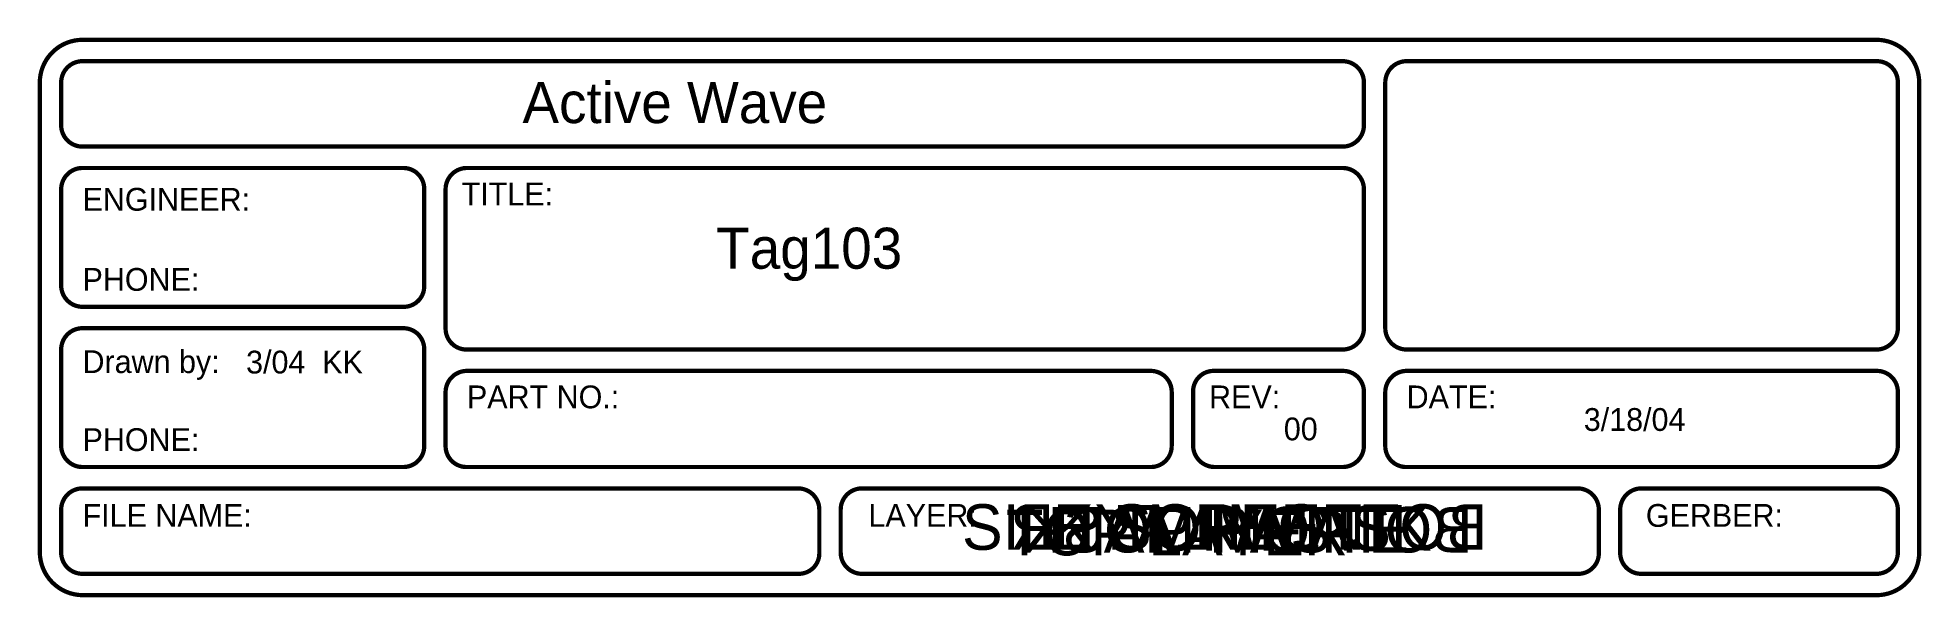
# Model space of a CAD drawing. Extents: x 7.81 to 12.22, y 5.5 to 10.76.
# Drawn here: x 7.815 to 12.225, y 5.497 to 6.807 of the extents above; entities that cross this region are included whole.
import ezdxf

# ---------------------------------------------------------------- set-up
doc = ezdxf.new("R2010")
doc.units = 0
for name, color, linetype in [('BOTTOMLAYER', 5, 'CONTINUOUS'), ('BOTTOMSOLDER', 6, 'CONTINUOUS'), ('MECHANICAL4', 56, 'CONTINUOUS'), ('TOPLAYER', 1, 'CONTINUOUS'), ('TOPOVERLAY', 2, 'CONTINUOUS'), ('TOPPASTE', 8, 'CONTINUOUS'), ('TOPSOLDER', 216, 'CONTINUOUS')]:
    doc.layers.add(name, color=color, linetype=linetype)

msp = doc.modelspace()

# ---------------------------------------------------------------- texts
at = {"layer": 'BOTTOMLAYER', "text_generation_flag": 2}
msp.add_text('BOTTOM LAYER', height=0.106666, dxfattribs=at).set_placement((11.209, 5.608))
at = {"layer": 'BOTTOMSOLDER', "text_generation_flag": 2}
msp.add_text('BOTTOM MASK', height=0.106666, dxfattribs=at).set_placement((11.174691, 5.601697))
at = {"layer": 'MECHANICAL4'}
for s, height, p in [('Active Wave', 0.096, (8.949919, 6.606823)), ('ENGINEER:', 0.053334, (7.91992, 6.401823)), ('TITLE:', 0.053334, (8.80742, 6.414323)), ('Tag103', 0.096, (9.403596, 6.266)), ('PHONE: ', 0.053334, (7.91992, 6.214323)), ('Drawn by:', 0.053334, (7.91992, 6.021823)), ('3/04  KK', 0.053334, (8.302885, 6.020767)), ('PART NO.:', 0.053334, (8.81992, 5.939323)), ('REV:', 0.053334, (10.55742, 5.939323)), ('DATE:', 0.053334, (11.01992, 5.939323)), ('00', 0.053334, (10.732419, 5.864323)), ('3/18/04', 0.053334, (11.434691, 5.886364)), ('PHONE: ', 0.053334, (7.91992, 5.839323)), ('FILE NAME:', 0.053334, (7.91992, 5.661823)), ('LAYER:', 0.053334, (9.75992, 5.661823)), ('GERBER:', 0.053334, (11.57992, 5.661823))]:
    msp.add_text(s, height=height, dxfattribs=at).set_placement(p)
at = {"layer": 'TOPLAYER'}
msp.add_text('TOP LAYER', height=0.106666, dxfattribs=at).set_placement((10.082, 5.595))
at = {"layer": 'TOPOVERLAY'}
msp.add_text('SILK SCREEN', height=0.106666, dxfattribs=at).set_placement((9.979, 5.608))
at = {"layer": 'TOPPASTE'}
msp.add_text('TOP PASTE', height=0.106666, dxfattribs=at).set_placement((10.224691, 5.601697))
at = {"layer": 'TOPSOLDER'}
msp.add_text('TOP MASK', height=0.106666, dxfattribs=at).set_placement((10.341, 5.606))

# ---------------------------------------------------------------- linework, layer by layer
at = {"layer": 'MECHANICAL4', "const_width": 0.01}
for points in [[(7.81992, 6.701823, -0.414214), (7.91992, 6.801823)], [(12.11992, 6.801823, -0.414214), (12.21992, 6.701823)], [(7.86992, 6.701823, -0.414214), (7.91992, 6.751823)], [(10.86992, 6.751823, -0.414214), (10.91992, 6.701823)], [(10.96992, 6.701823, -0.414214), (11.01992, 6.751823)], [(12.11921, 6.751793, -0.424475), (12.16992, 6.702823)], [(7.91992, 6.551823, -0.414214), (7.86992, 6.601823)], [(10.91992, 6.601823, -0.414214), (10.86992, 6.551823)], [(7.86992, 6.451823, -0.414214), (7.91992, 6.501823)], [(8.67092, 6.501823, -0.414214), (8.71992, 6.452823)], [(8.769919, 6.451823, -0.414214), (8.819919, 6.501823)], [(10.86992, 6.501823, -0.414214), (10.91992, 6.451823)], [(7.91992, 6.176823, -0.414214), (7.86992, 6.226823)], [(8.71992, 6.224823, -0.414214), (8.67192, 6.176823)], [(7.86992, 6.076823, -0.414214), (7.91992, 6.126823)], [(8.66921, 6.126793, -0.424475), (8.71992, 6.077823)], [(8.81892, 6.076823, -0.414214), (8.76992, 6.125823)], [(10.91993, 6.126823, -0.409111), (10.870793, 6.076821)], [(11.01992, 6.076823, -0.414214), (10.96992, 6.126823)], [(12.16992, 6.126823, -0.414214), (12.11992, 6.076823)], [(8.76992, 5.976823, -0.414214), (8.81992, 6.026823)], [(10.42092, 6.026823, -0.414214), (10.46992, 5.977823)], [(10.519986, 5.976311, -0.429634), (10.56792, 6.026823)], [(10.87092, 6.026823, -0.414214), (10.91992, 5.977823)], [(10.96992, 5.976823, -0.414214), (11.01992, 6.026823)], [(12.12092, 6.026823, -0.414214), (12.16992, 5.977823)], [(7.919047, 5.801831, -0.409111), (7.86992, 5.851823)], [(8.71992, 5.850823, -0.414214), (8.67092, 5.801823)], [(8.81892, 5.801823, -0.414214), (8.76992, 5.850823)], [(10.469912, 5.851678, -0.419335), (10.42092, 5.801823)], [(10.57003, 5.801831, -0.409111), (10.51992, 5.852823)], [(10.91992, 5.851823, -0.414214), (10.86992, 5.801823)], [(11.019775, 5.801831, -0.419335), (10.96992, 5.850823)], [(12.16992, 5.851823, -0.414214), (12.11992, 5.801823)], [(7.86992, 5.701823, -0.414214), (7.91992, 5.751823)], [(9.59492, 5.751823, -0.414214), (9.64492, 5.701823)], [(9.69492, 5.701823, -0.414214), (9.74492, 5.751823)], [(11.41992, 5.751823, -0.414214), (11.46992, 5.701823)], [(11.51992, 5.701823, -0.414214), (11.56992, 5.751823)], [(12.11992, 5.751833, -0.409111), (12.169922, 5.702696)], [(7.919157, 5.501838, -0.409111), (7.81992, 5.602823)], [(7.919047, 5.551831, -0.409111), (7.86992, 5.601823)], [(9.644901, 5.601498, -0.429634), (9.596082, 5.55182)], [(9.744047, 5.551831, -0.409111), (9.69492, 5.601823)], [(11.469901, 5.601498, -0.429634), (11.421082, 5.55182)], [(11.569775, 5.551831, -0.419335), (11.51992, 5.600823)], [(12.16992, 5.601823, -0.414214), (12.11992, 5.551823)], [(12.21992, 5.601823, -0.414214), (12.11992, 5.501823)]]:
    msp.add_lwpolyline(points, format="xyb", dxfattribs=at)
for points in [[(7.91992, 6.801823), (12.11992, 6.801823)], [(7.91992, 6.751823), (10.86992, 6.751823)], [(11.01992, 6.751823), (12.11992, 6.751823)], [(7.81992, 5.601823), (7.81992, 6.701823)], [(7.86992, 6.601823), (7.86992, 6.701823)], [(10.91992, 6.601823), (10.91992, 6.701823)], [(10.96992, 6.126823), (10.96992, 6.701823)], [(12.16992, 6.126823), (12.16992, 6.701823)], [(12.21992, 5.601823), (12.21992, 6.701823)], [(7.91992, 6.551823), (10.86992, 6.551823)], [(7.91992, 6.501823), (8.66992, 6.501823)], [(8.81992, 6.501823), (10.86992, 6.501823)], [(7.86992, 6.226823), (7.86992, 6.451823)], [(8.71992, 6.226823), (8.71992, 6.451823)], [(8.76992, 6.126823), (8.76992, 6.451823)], [(10.91992, 6.126823), (10.91992, 6.451823)], [(7.91992, 6.176823), (8.66992, 6.176823)], [(7.91992, 6.126823), (8.66992, 6.126823)], [(7.86992, 5.851823), (7.86992, 6.076823)], [(8.71992, 5.851823), (8.71992, 6.076823)], [(8.81992, 6.076823), (10.86992, 6.076823)], [(11.01992, 6.076823), (12.11992, 6.076823)], [(8.81992, 6.026823), (10.41992, 6.026823)], [(10.56992, 6.026823), (10.86992, 6.026823)], [(11.01992, 6.026823), (12.11992, 6.026823)], [(8.76992, 5.851823), (8.76992, 5.976823)], [(10.46992, 5.851823), (10.46992, 5.976823)], [(10.51992, 5.851823), (10.51992, 5.976823)], [(10.91992, 5.851823), (10.91992, 5.976823)], [(10.96992, 5.851823), (10.96992, 5.976823)], [(12.16992, 5.851823), (12.16992, 5.977823)], [(7.91992, 5.801823), (8.66992, 5.801823)], [(8.81992, 5.801823), (10.41992, 5.801823)], [(10.56992, 5.801823), (10.86992, 5.801823)], [(11.01992, 5.801823), (12.11992, 5.801823)], [(7.91992, 5.751823), (9.59492, 5.751823)], [(9.74492, 5.751823), (11.41992, 5.751823)], [(11.56992, 5.751823), (12.11992, 5.751823)], [(7.86992, 5.601823), (7.86992, 5.701823)], [(9.64492, 5.601823), (9.64492, 5.701823)], [(9.69492, 5.601823), (9.69492, 5.701823)], [(11.46992, 5.601823), (11.46992, 5.701823)], [(11.51992, 5.601823), (11.51992, 5.701823)], [(12.16992, 5.601823), (12.16992, 5.701823)], [(7.91992, 5.551823), (9.59492, 5.551823)], [(9.74492, 5.551823), (11.41992, 5.551823)], [(11.56992, 5.551823), (12.11992, 5.551823)], [(7.91992, 5.501823), (12.11992, 5.501823)]]:
    msp.add_lwpolyline(points, dxfattribs=at)
at = {"layer": 'MECHANICAL4', "const_width": 0.005}
for points in [[(7.91742, 6.801823, 1), (7.92242, 6.801823, 1)], [(7.91742, 6.801823, 1), (7.92242, 6.801823, 1)], [(12.11742, 6.801823, 1), (12.12242, 6.801823, 1)], [(12.11742, 6.801823, 1), (12.12242, 6.801823, 1)], [(7.91742, 6.751823, 1), (7.92242, 6.751823, 1)], [(7.91742, 6.751823, 1), (7.92242, 6.751823, 1)], [(10.86742, 6.751823, 1), (10.87242, 6.751823, 1)], [(10.86742, 6.751823, 1), (10.87242, 6.751823, 1)], [(11.01742, 6.751823, 1), (11.02242, 6.751823, 1)], [(11.01742, 6.751823, 1), (11.02242, 6.751823, 1)], [(12.11671, 6.751793, 1), (12.12171, 6.751793, 1)], [(12.11742, 6.751823, 1), (12.12242, 6.751823, 1)], [(7.81742, 6.701823, 1), (7.82242, 6.701823, 1)], [(7.81742, 6.701823, 1), (7.82242, 6.701823, 1)], [(7.86742, 6.701823, 1), (7.87242, 6.701823, 1)], [(7.86742, 6.701823, 1), (7.87242, 6.701823, 1)], [(10.91742, 6.701823, 1), (10.92242, 6.701823, 1)], [(10.91742, 6.701823, 1), (10.92242, 6.701823, 1)], [(10.96742, 6.701823, 1), (10.97242, 6.701823, 1)], [(10.96742, 6.701823, 1), (10.97242, 6.701823, 1)], [(12.16742, 6.702823, 1), (12.17242, 6.702823, 1)], [(12.16742, 6.701823, 1), (12.17242, 6.701823, 1)], [(12.21742, 6.701823, 1), (12.22242, 6.701823, 1)], [(12.21742, 6.701823, 1), (12.22242, 6.701823, 1)], [(7.86742, 6.601823, 1), (7.87242, 6.601823, 1)], [(7.86742, 6.601823, 1), (7.87242, 6.601823, 1)], [(10.91742, 6.601823, 1), (10.92242, 6.601823, 1)], [(10.91742, 6.601823, 1), (10.92242, 6.601823, 1)], [(7.91742, 6.551823, 1), (7.92242, 6.551823, 1)], [(7.91742, 6.551823, 1), (7.92242, 6.551823, 1)], [(10.86742, 6.551823, 1), (10.87242, 6.551823, 1)], [(10.86742, 6.551823, 1), (10.87242, 6.551823, 1)], [(7.91742, 6.501823, 1), (7.92242, 6.501823, 1)], [(7.91742, 6.501823, 1), (7.92242, 6.501823, 1)], [(8.66742, 6.501823, 1), (8.67242, 6.501823, 1)], [(8.66842, 6.501823, 1), (8.67342, 6.501823, 1)], [(8.817419, 6.501823, 1), (8.822419, 6.501823, 1)], [(8.81742, 6.501823, 1), (8.82242, 6.501823, 1)], [(10.86742, 6.501823, 1), (10.87242, 6.501823, 1)], [(10.86742, 6.501823, 1), (10.87242, 6.501823, 1)], [(7.86742, 6.451823, 1), (7.87242, 6.451823, 1)], [(7.86742, 6.451823, 1), (7.87242, 6.451823, 1)], [(8.71742, 6.452823, 1), (8.72242, 6.452823, 1)], [(8.71742, 6.451823, 1), (8.72242, 6.451823, 1)], [(8.767419, 6.451823, 1), (8.772419, 6.451823, 1)], [(8.76742, 6.451823, 1), (8.77242, 6.451823, 1)], [(10.91742, 6.451823, 1), (10.92242, 6.451823, 1)], [(10.91742, 6.451823, 1), (10.92242, 6.451823, 1)], [(7.86742, 6.226823, 1), (7.87242, 6.226823, 1)], [(7.86742, 6.226823, 1), (7.87242, 6.226823, 1)], [(8.71742, 6.226823, 1), (8.72242, 6.226823, 1)], [(8.71742, 6.224823, 1), (8.72242, 6.224823, 1)], [(7.91742, 6.176823, 1), (7.92242, 6.176823, 1)], [(7.91742, 6.176823, 1), (7.92242, 6.176823, 1)], [(8.66742, 6.176823, 1), (8.67242, 6.176823, 1)], [(8.66942, 6.176823, 1), (8.67442, 6.176823, 1)], [(7.91742, 6.126823, 1), (7.92242, 6.126823, 1)], [(7.91742, 6.126823, 1), (7.92242, 6.126823, 1)], [(8.66671, 6.126793, 1), (8.67171, 6.126793, 1)], [(8.66742, 6.126823, 1), (8.67242, 6.126823, 1)], [(8.76742, 6.126823, 1), (8.77242, 6.126823, 1)], [(8.76742, 6.125823, 1), (8.77242, 6.125823, 1)], [(10.91742, 6.126823, 1), (10.92242, 6.126823, 1)], [(10.91743, 6.126823, 1), (10.92243, 6.126823, 1)], [(10.96742, 6.126823, 1), (10.97242, 6.126823, 1)], [(10.96742, 6.126823, 1), (10.97242, 6.126823, 1)], [(12.16742, 6.126823, 1), (12.17242, 6.126823, 1)], [(12.16742, 6.126823, 1), (12.17242, 6.126823, 1)], [(7.86742, 6.076823, 1), (7.87242, 6.076823, 1)], [(7.86742, 6.076823, 1), (7.87242, 6.076823, 1)], [(8.71742, 6.077823, 1), (8.72242, 6.077823, 1)], [(8.71742, 6.076823, 1), (8.72242, 6.076823, 1)], [(8.81642, 6.076823, 1), (8.82142, 6.076823, 1)], [(8.81742, 6.076823, 1), (8.82242, 6.076823, 1)], [(10.86742, 6.076823, 1), (10.87242, 6.076823, 1)], [(10.868293, 6.076821, 1), (10.873293, 6.076821, 1)], [(11.01742, 6.076823, 1), (11.02242, 6.076823, 1)], [(11.01742, 6.076823, 1), (11.02242, 6.076823, 1)], [(12.11742, 6.076823, 1), (12.12242, 6.076823, 1)], [(12.11742, 6.076823, 1), (12.12242, 6.076823, 1)], [(8.81742, 6.026823, 1), (8.82242, 6.026823, 1)], [(8.81742, 6.026823, 1), (8.82242, 6.026823, 1)], [(10.41742, 6.026823, 1), (10.42242, 6.026823, 1)], [(10.41842, 6.026823, 1), (10.42342, 6.026823, 1)], [(10.56542, 6.026823, 1), (10.57042, 6.026823, 1)], [(10.56742, 6.026823, 1), (10.57242, 6.026823, 1)], [(10.86742, 6.026823, 1), (10.87242, 6.026823, 1)], [(10.86842, 6.026823, 1), (10.87342, 6.026823, 1)], [(11.01742, 6.026823, 1), (11.02242, 6.026823, 1)], [(11.01742, 6.026823, 1), (11.02242, 6.026823, 1)], [(12.11742, 6.026823, 1), (12.12242, 6.026823, 1)], [(12.11842, 6.026823, 1), (12.12342, 6.026823, 1)], [(8.76742, 5.976823, 1), (8.77242, 5.976823, 1)], [(8.76742, 5.976823, 1), (8.77242, 5.976823, 1)], [(10.46742, 5.977823, 1), (10.47242, 5.977823, 1)], [(10.46742, 5.976823, 1), (10.47242, 5.976823, 1)], [(10.51742, 5.976823, 1), (10.52242, 5.976823, 1)], [(10.517486, 5.976311, 1), (10.522486, 5.976311, 1)], [(10.91742, 5.977823, 1), (10.92242, 5.977823, 1)], [(10.91742, 5.976823, 1), (10.92242, 5.976823, 1)], [(10.96742, 5.976823, 1), (10.97242, 5.976823, 1)], [(10.96742, 5.976823, 1), (10.97242, 5.976823, 1)], [(12.16742, 5.977823, 1), (12.17242, 5.977823, 1)], [(12.16742, 5.977823, 1), (12.17242, 5.977823, 1)], [(7.86742, 5.851823, 1), (7.87242, 5.851823, 1)], [(7.86742, 5.851823, 1), (7.87242, 5.851823, 1)], [(8.71742, 5.851823, 1), (8.72242, 5.851823, 1)], [(8.71742, 5.850823, 1), (8.72242, 5.850823, 1)], [(8.76742, 5.851823, 1), (8.77242, 5.851823, 1)], [(8.76742, 5.850823, 1), (8.77242, 5.850823, 1)], [(10.467413, 5.851678, 1), (10.472413, 5.851678, 1)], [(10.46742, 5.851823, 1), (10.47242, 5.851823, 1)], [(10.51742, 5.852823, 1), (10.52242, 5.852823, 1)], [(10.51742, 5.851823, 1), (10.52242, 5.851823, 1)], [(10.91742, 5.851823, 1), (10.92242, 5.851823, 1)], [(10.91742, 5.851823, 1), (10.92242, 5.851823, 1)], [(10.96742, 5.851823, 1), (10.97242, 5.851823, 1)], [(10.96742, 5.850823, 1), (10.97242, 5.850823, 1)], [(12.16742, 5.851823, 1), (12.17242, 5.851823, 1)], [(12.16742, 5.851823, 1), (12.17242, 5.851823, 1)], [(7.916547, 5.801831, 1), (7.921547, 5.801831, 1)], [(7.91742, 5.801823, 1), (7.92242, 5.801823, 1)], [(8.66742, 5.801823, 1), (8.67242, 5.801823, 1)], [(8.66842, 5.801823, 1), (8.67342, 5.801823, 1)], [(8.81642, 5.801823, 1), (8.82142, 5.801823, 1)], [(8.81742, 5.801823, 1), (8.82242, 5.801823, 1)], [(10.41742, 5.801823, 1), (10.42242, 5.801823, 1)], [(10.41842, 5.801823, 1), (10.42342, 5.801823, 1)], [(10.56742, 5.801823, 1), (10.57242, 5.801823, 1)], [(10.56753, 5.801831, 1), (10.57253, 5.801831, 1)], [(10.86742, 5.801823, 1), (10.87242, 5.801823, 1)], [(10.86742, 5.801823, 1), (10.87242, 5.801823, 1)], [(11.017275, 5.801831, 1), (11.022275, 5.801831, 1)], [(11.01742, 5.801823, 1), (11.02242, 5.801823, 1)], [(12.11742, 5.801823, 1), (12.12242, 5.801823, 1)], [(12.11742, 5.801823, 1), (12.12242, 5.801823, 1)], [(7.91742, 5.751823, 1), (7.92242, 5.751823, 1)], [(7.91742, 5.751823, 1), (7.92242, 5.751823, 1)], [(9.59242, 5.751823, 1), (9.59742, 5.751823, 1)], [(9.59242, 5.751823, 1), (9.59742, 5.751823, 1)], [(9.74242, 5.751823, 1), (9.74742, 5.751823, 1)], [(9.74242, 5.751823, 1), (9.74742, 5.751823, 1)], [(11.41742, 5.751823, 1), (11.42242, 5.751823, 1)], [(11.41742, 5.751823, 1), (11.42242, 5.751823, 1)], [(11.56742, 5.751823, 1), (11.57242, 5.751823, 1)], [(11.56742, 5.751823, 1), (11.57242, 5.751823, 1)], [(12.11742, 5.751833, 1), (12.12242, 5.751833, 1)], [(12.11742, 5.751823, 1), (12.12242, 5.751823, 1)], [(7.86742, 5.701823, 1), (7.87242, 5.701823, 1)], [(7.86742, 5.701823, 1), (7.87242, 5.701823, 1)], [(9.64242, 5.701823, 1), (9.64742, 5.701823, 1)], [(9.64242, 5.701823, 1), (9.64742, 5.701823, 1)], [(9.69242, 5.701823, 1), (9.69742, 5.701823, 1)], [(9.69242, 5.701823, 1), (9.69742, 5.701823, 1)], [(11.46742, 5.701823, 1), (11.47242, 5.701823, 1)], [(11.46742, 5.701823, 1), (11.47242, 5.701823, 1)], [(11.51742, 5.701823, 1), (11.52242, 5.701823, 1)], [(11.51742, 5.701823, 1), (11.52242, 5.701823, 1)], [(12.16742, 5.701823, 1), (12.17242, 5.701823, 1)], [(12.167422, 5.702696, 1), (12.172422, 5.702696, 1)], [(7.81742, 5.602823, 1), (7.82242, 5.602823, 1)], [(7.81742, 5.601823, 1), (7.82242, 5.601823, 1)], [(7.86742, 5.601823, 1), (7.87242, 5.601823, 1)], [(7.86742, 5.601823, 1), (7.87242, 5.601823, 1)], [(9.642401, 5.601498, 1), (9.647401, 5.601498, 1)], [(9.64242, 5.601823, 1), (9.64742, 5.601823, 1)], [(9.69242, 5.601823, 1), (9.69742, 5.601823, 1)], [(9.69242, 5.601823, 1), (9.69742, 5.601823, 1)], [(11.467401, 5.601498, 1), (11.472401, 5.601498, 1)], [(11.46742, 5.601823, 1), (11.47242, 5.601823, 1)], [(11.51742, 5.601823, 1), (11.52242, 5.601823, 1)], [(11.51742, 5.600823, 1), (11.52242, 5.600823, 1)], [(12.16742, 5.601823, 1), (12.17242, 5.601823, 1)], [(12.16742, 5.601823, 1), (12.17242, 5.601823, 1)], [(12.21742, 5.601823, 1), (12.22242, 5.601823, 1)], [(12.21742, 5.601823, 1), (12.22242, 5.601823, 1)], [(7.916547, 5.551831, 1), (7.921547, 5.551831, 1)], [(7.91742, 5.551823, 1), (7.92242, 5.551823, 1)], [(9.59242, 5.551823, 1), (9.59742, 5.551823, 1)], [(9.593582, 5.55182, 1), (9.598582, 5.55182, 1)], [(9.741547, 5.551831, 1), (9.746547, 5.551831, 1)], [(9.74242, 5.551823, 1), (9.74742, 5.551823, 1)], [(11.41742, 5.551823, 1), (11.42242, 5.551823, 1)], [(11.418582, 5.55182, 1), (11.423582, 5.55182, 1)], [(11.567275, 5.551831, 1), (11.572275, 5.551831, 1)], [(11.56742, 5.551823, 1), (11.57242, 5.551823, 1)], [(12.11742, 5.551823, 1), (12.12242, 5.551823, 1)], [(12.11742, 5.551823, 1), (12.12242, 5.551823, 1)], [(7.916657, 5.501838, 1), (7.921657, 5.501838, 1)], [(7.91742, 5.501823, 1), (7.92242, 5.501823, 1)], [(12.11742, 5.501823, 1), (12.12242, 5.501823, 1)], [(12.11742, 5.501823, 1), (12.12242, 5.501823, 1)]]:
    msp.add_lwpolyline(points, format="xyb", close=True, dxfattribs=at)

msp.set_redraw_order([(e.dxf.handle, doc.entitydb.next_handle()) for e in msp.query("TEXT MTEXT ATTDEF DIMENSION ARC_DIMENSION")])  # texts and dimensions are drawn at this point

doc.saveas('drawing.dxf')
